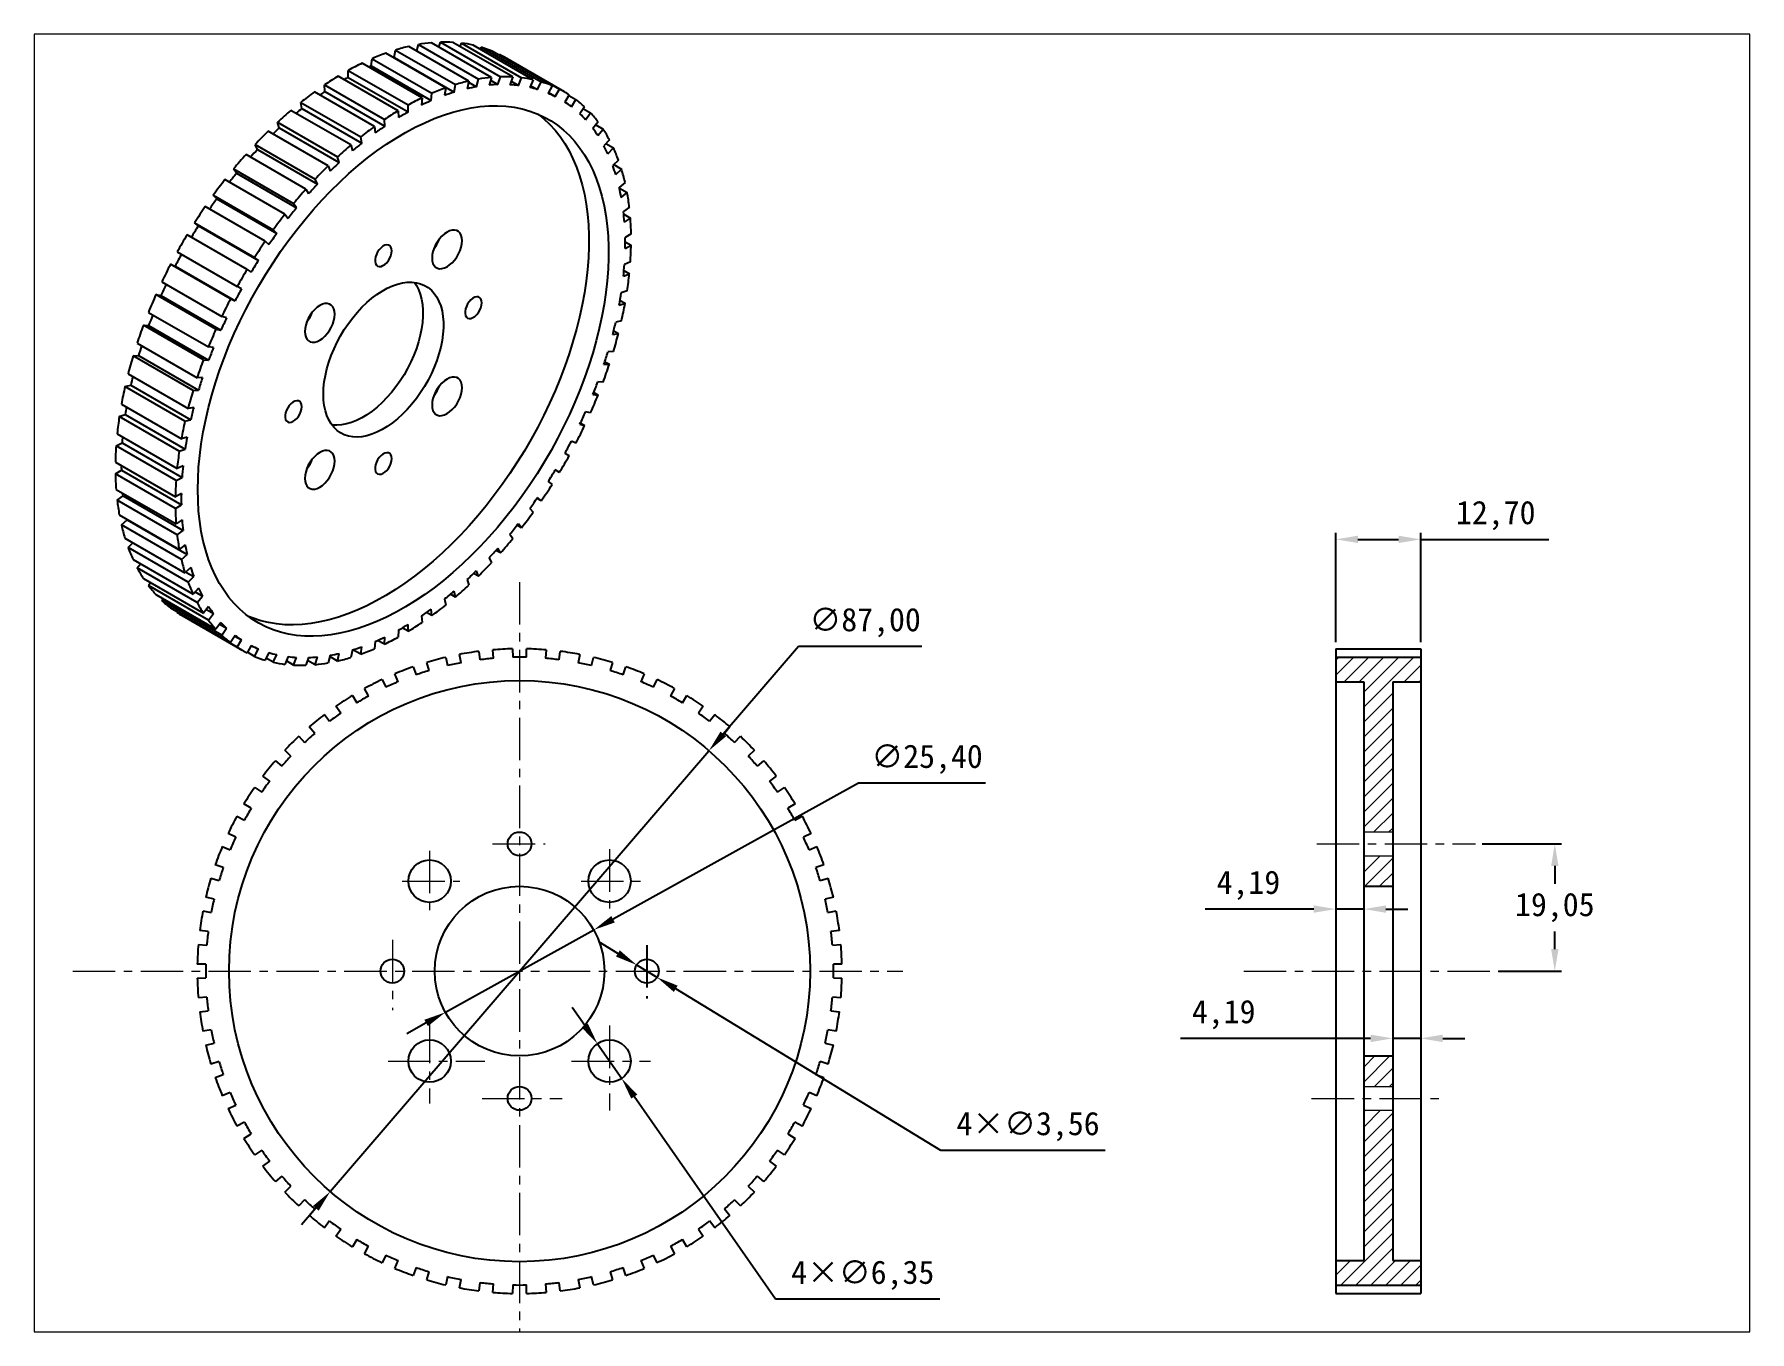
# Paper-space layout 'Layout1' of a CAD drawing. Header units: millimetres. Extents: x 0 to 257, y 1 to 195.
# The model-space entities are those that its viewports show. They can reach past a viewport. Long polylines and large blocks are cut down to what shows.
import ezdxf

# ---------------------------------------------------------------- set-up
doc = ezdxf.new("R2010")
doc.units = ezdxf.units.MM
doc.header["$PDSIZE"] = -1
doc.linetypes.add('CENTER', pattern=[10.16, 6.35, -1.27, 1.27, -1.27])
doc.dimstyles.new('ISO-25', dxfattribs={"dimtxt": 2.5, "dimasz": 2.5, "dimexe": 1.25, "dimexo": 0.625, "dimtad": 1, "dimtxsty": 'Standard', "dimcen": 2.5, "dimadec": 0, "dimazin": 0, "dimtfac": 1, "dimtmove": 0, "dimatfit": 3, "dimfxl": 1, "dimarcsym": 0})

psp = doc.layouts.get("Layout1")

msp = doc.modelspace()

# ---------------------------------------------------------------- blocks, each defined once
blk = doc.blocks.new('*D13')
at = {"color": 0, "lineweight": -2, "transparency": 16777216}
for p, q in [((532.66, 312.09), (521.4, 298.97)), ((551.1, 312.09), (532.66, 312.09)), ((462.56, 230.48), (519.24, 296.47)), ((460.41, 227.97), (458.25, 225.47))]:
    blk.add_line(p, q, dxfattribs=at)
at = {"color": 0, "transparency": 16777216}
for points in [[(520.98, 299.33), (521.81, 298.61), (519.24, 296.47)], [(459.99, 228.33), (460.82, 227.61), (462.56, 230.48)]]:
    blk.add_solid(points, dxfattribs=at)
at = {"layer": 'Defpoints', "color": 0, "transparency": 16777216}
for p in [(519.24, 296.47), (462.56, 230.48)]:
    blk.add_point(p, dxfattribs=at)
at = {"color": 0, "transparency": 16777216, "insert": (542.64, 315.65), "char_height": 3.5, "attachment_point": 5}
blk.add_mtext('∅87,00', dxfattribs=at)
blk = doc.blocks.new('*D14')
at = {"color": 0, "lineweight": -2, "transparency": 16777216}
for p, q in [((541.63, 291.63), (504.89, 271.24)), ((560.66, 291.63), (541.63, 291.63)), ((479.8, 257.31), (502.01, 269.64)), ((476.91, 255.71), (474.02, 254.11))]:
    blk.add_line(p, q, dxfattribs=at)
at = {"color": 0, "transparency": 16777216}
for points in [[(504.63, 271.72), (505.16, 270.76), (502.01, 269.64)], [(476.64, 256.19), (477.18, 255.23), (479.8, 257.31)]]:
    blk.add_solid(points, dxfattribs=at)
at = {"layer": 'Defpoints', "color": 0, "transparency": 16777216}
for p in [(502.01, 269.64), (479.8, 257.31)]:
    blk.add_point(p, dxfattribs=at)
at = {"color": 0, "transparency": 16777216, "insert": (551.91, 295.19), "char_height": 3.5, "attachment_point": 5}
blk.add_mtext('∅25,40', dxfattribs=at)
blk = doc.blocks.new('*D15')
at = {"color": 0, "lineweight": -2, "transparency": 16777216}
for p, q in [((500.67, 255.32), (498.78, 258.02)), ((502.56, 252.61), (506.19, 247.4)), ((529.21, 214.38), (508.08, 244.69)), ((553.82, 214.38), (529.21, 214.38))]:
    blk.add_line(p, q, dxfattribs=at)
at = {"color": 0, "transparency": 16777216}
for points in [[(501.12, 255.63), (500.22, 255), (502.56, 252.61)], [(508.53, 245), (507.62, 244.38), (506.19, 247.4)]]:
    blk.add_solid(points, dxfattribs=at)
at = {"layer": 'Defpoints', "color": 0, "transparency": 16777216}
for p in [(502.56, 252.61), (506.19, 247.4)]:
    blk.add_point(p, dxfattribs=at)
at = {"color": 0, "transparency": 16777216, "insert": (542.28, 217.95), "char_height": 3.5, "attachment_point": 5}
blk.add_mtext('4{\\fSimSun|b0|i0|c134|p2;×}∅6,35', dxfattribs=at)
blk = doc.blocks.new('*D16')
at = {"color": 0, "lineweight": -2, "transparency": 16777216}
for p, q in [((505.61, 266.12), (502.79, 267.84)), ((508.43, 264.4), (511.47, 262.55)), ((553.96, 236.64), (514.29, 260.83)), ((578.57, 236.64), (553.96, 236.64))]:
    blk.add_line(p, q, dxfattribs=at)
at = {"color": 0, "transparency": 16777216}
for points in [[(505.9, 266.59), (505.33, 265.65), (508.43, 264.4)], [(514.57, 261.3), (514, 260.36), (511.47, 262.55)]]:
    blk.add_solid(points, dxfattribs=at)
at = {"layer": 'Defpoints', "color": 0, "transparency": 16777216}
for p in [(508.43, 264.4), (511.47, 262.55)]:
    blk.add_point(p, dxfattribs=at)
at = {"color": 0, "transparency": 16777216, "insert": (567.03, 240.21), "char_height": 3.5, "attachment_point": 5}
blk.add_mtext('4{\\fSimSun|b0|i0|c134|p2;×}∅3,56', dxfattribs=at)
blk = doc.blocks.new('*D17')
at = {"color": 0, "lineweight": -2, "transparency": 16777216}
for p, q in [((613.11, 312.72), (613.11, 329.11)), ((625.81, 312.72), (625.81, 329.11)), ((616.41, 328.11), (622.51, 328.11)), ((625.81, 328.11), (644.99, 328.11))]:
    blk.add_line(p, q, dxfattribs=at)
at = {"color": 0, "transparency": 16777216}
for points in [[(616.41, 328.66), (616.41, 327.56), (613.11, 328.11)], [(622.51, 328.66), (622.51, 327.56), (625.81, 328.11)]]:
    blk.add_solid(points, dxfattribs=at)
at = {"layer": 'Defpoints', "color": 0, "transparency": 16777216}
for p in [(625.81, 328.11), (613.11, 311.72), (625.81, 311.72)]:
    blk.add_point(p, dxfattribs=at)
at = {"color": 0, "transparency": 16777216, "insert": (637.05, 331.68), "char_height": 3.5, "attachment_point": 5}
blk.add_mtext('12,70', dxfattribs=at)
blk = doc.blocks.new('*D18')
at = {"color": 0, "lineweight": -2, "transparency": 16777216}
for p, q in [((621.62, 254.94), (621.62, 252.41)), ((625.81, 254.94), (625.81, 252.41)), ((618.32, 253.41), (589.83, 253.41)), ((625.81, 253.41), (621.62, 253.41)), ((629.11, 253.41), (632.41, 253.41))]:
    blk.add_line(p, q, dxfattribs=at)
at = {"color": 0, "transparency": 16777216}
for points in [[(618.32, 253.96), (618.32, 252.85), (621.62, 253.41)], [(629.11, 253.96), (629.11, 252.85), (625.81, 253.41)]]:
    blk.add_solid(points, dxfattribs=at)
at = {"layer": 'Defpoints', "color": 0, "transparency": 16777216}
for p in [(621.62, 255.94), (625.81, 255.94), (621.62, 253.41)]:
    blk.add_point(p, dxfattribs=at)
at = {"color": 0, "transparency": 16777216, "insert": (596.32, 256.97), "char_height": 3.5, "attachment_point": 5}
blk.add_mtext('4,19', dxfattribs=at)
blk = doc.blocks.new('*D19')
at = {"color": 0, "lineweight": -2, "transparency": 16777216}
for p, q in [((609.81, 272.76), (593.54, 272.76)), ((617.3, 272.76), (613.11, 272.76)), ((620.6, 272.76), (623.9, 272.76))]:
    blk.add_line(p, q, dxfattribs=at)
at = {"color": 0, "transparency": 16777216}
for points in [[(609.81, 273.31), (609.81, 272.21), (613.11, 272.76)], [(620.6, 273.31), (620.6, 272.21), (617.3, 272.76)]]:
    blk.add_solid(points, dxfattribs=at)
at = {"layer": 'Defpoints', "color": 0, "transparency": 16777216}
for p in [(613.11, 272.76), (613.11, 272.76), (617.3, 272.76)]:
    blk.add_point(p, dxfattribs=at)
at = {"color": 0, "transparency": 16777216, "insert": (600.02, 276.33), "char_height": 3.5, "attachment_point": 5}
blk.add_mtext('4,19', dxfattribs=at)
blk = doc.blocks.new('*D20')
at = {"color": 0, "lineweight": -2, "transparency": 16777216}
for p, q in [((635.03, 282.52), (646.89, 282.52)), ((645.89, 279.22), (645.89, 276.56)), ((645.89, 266.78), (645.89, 269.43)), ((637.48, 263.47), (646.89, 263.47))]:
    blk.add_line(p, q, dxfattribs=at)
at = {"color": 0, "transparency": 16777216}
for points in [[(645.34, 279.22), (646.44, 279.22), (645.89, 282.52)], [(645.34, 266.78), (646.44, 266.78), (645.89, 263.47)]]:
    blk.add_solid(points, dxfattribs=at)
at = {"layer": 'Defpoints', "color": 0, "transparency": 16777216}
for p in [(634.03, 282.52), (636.48, 263.47), (645.89, 263.47)]:
    blk.add_point(p, dxfattribs=at)
at = {"color": 0, "transparency": 16777216, "insert": (645.89, 273), "char_height": 3.5, "attachment_point": 5}
blk.add_mtext('19,05', dxfattribs=at)

# ---------------------------------------------------------------- dimensions: what is measured, and where the dimension line sits
at = {"color": 114, "true_color": 0x139b48}
for base, p1, p2, picture, middle in [((625.809, 328.11), (613.109, 311.722), (625.809, 311.722), '*D17', (637.052, 331.676)), ((613.109, 272.761), (617.299, 272.761), (613.109, 272.761), '*D19', (600.023, 276.326))]:
    dim = msp.add_linear_dim(base=base, p1=p1, p2=p2, dimstyle='ISO-25', override={"dimtxt": 3.5, "dimasz": 3.302, "dimexe": 1, "dimexo": 1, "dimgap": 1.524, "dimtih": 1, "dimtoh": 1, "dimzin": 1, "dimadec": 2, "dimtzin": 1}, dxfattribs=at)
    dim.commit()
    dim.dimension.update_dxf_attribs({"geometry": picture, "text_midpoint": middle})
for p1, p2, picture, middle in [((462.558, 230.478), (519.244, 296.469), '*D13', (542.642, 312.086)), ((479.796, 257.311), (502.006, 269.635), '*D14', (551.907, 291.625))]:
    dim = msp.add_diameter_dim_2p(p1=p1, p2=p2, dimstyle='ISO-25', override={"dimtxt": 3.5, "dimasz": 3.302, "dimexe": 1, "dimexo": 1, "dimgap": 1.524, "dimtih": 1, "dimtoh": 1, "dimzin": 1, "dimadec": 2, "dimtzin": 1}, dxfattribs=at)
    dim.commit()
    dim.dimension.update_dxf_attribs({"geometry": picture, "text_midpoint": middle, "dimtype": 163})
dim = msp.add_linear_dim(base=(645.887, 263.473), p1=(634.027, 282.523), p2=(636.484, 263.473), angle=90, dimstyle='ISO-25', override={"dimtxt": 3.5, "dimasz": 3.302, "dimexe": 1, "dimexo": 1, "dimgap": 1.524, "dimtih": 1, "dimtoh": 1, "dimzin": 1, "dimadec": 2, "dimtzin": 1}, dxfattribs=at)
dim.commit()
dim.dimension.update_dxf_attribs({"geometry": '*D20', "text_midpoint": (645.887, 272.998)})
for p1, p2, picture, middle in [((508.433, 264.399), (511.469, 262.548), '*D16', (567.026, 236.64)), ((502.556, 252.607), (506.187, 247.398), '*D15', (542.277, 214.381))]:
    dim = msp.add_diameter_dim_2p(p1=p1, p2=p2, text='4{\\fSimSun|b0|i0|c134|p2;×}<>', dimstyle='ISO-25', override={"dimtxt": 3.5, "dimasz": 3.302, "dimexe": 1, "dimexo": 1, "dimgap": 1.524, "dimtih": 1, "dimtoh": 1, "dimzin": 1, "dimadec": 2, "dimtzin": 1}, dxfattribs=at)
    dim.commit()
    dim.dimension.update_dxf_attribs({"geometry": picture, "text_midpoint": middle, "dimtype": 163})
dim = msp.add_linear_dim(base=(621.619, 253.405), p1=(625.809, 255.941), p2=(621.619, 255.941), dimstyle='ISO-25', override={"dimtxt": 3.5, "dimasz": 3.302, "dimexe": 1, "dimexo": 1, "dimgap": 1.524, "dimtih": 1, "dimtoh": 1, "dimzin": 1, "dimadec": 2, "dimtzin": 1}, dxfattribs=at)
dim.commit()
dim.dimension.update_dxf_attribs({"geometry": '*D18', "text_midpoint": (596.317, 253.405), "dimtype": 160})

# ---------------------------------------------------------------- hatches: boundary and pattern name
at = {"lineweight": 15, "true_color": 0x139b48}
h = msp.add_hatch(dxfattribs=at)
h.set_pattern_fill('ANSI31', color=114, scale=0.5)
h.paths.add_polyline_path([(625.809, 310.463), (613.109, 310.463), (613.109, 306.783), (617.299, 306.783), (617.299, 284.303), (621.619, 284.303), (621.619, 306.783), (625.809, 306.783)])
h.paths.add_polyline_path([(621.619, 280.743), (617.299, 280.743), (617.299, 276.173), (621.619, 276.173)])
h.paths.add_polyline_path([(621.619, 250.773), (617.299, 250.773), (617.299, 246.203), (621.619, 246.203)])
h.paths.add_polyline_path([(621.619, 242.643), (617.299, 242.643), (617.299, 220.163), (613.109, 220.163), (613.109, 216.483), (625.809, 216.483), (625.809, 220.163), (621.619, 220.163)])

# ---------------------------------------------------------------- linework, layer by layer
at = {"color": 7, "linetype": 'Continuous', "lineweight": 25}
for p, q in [((479.846, 395.699), (470.866, 400.884)), ((472.116, 400.239), (472.322, 401.367)), ((472.322, 401.367), (481.302, 396.183)), ((483.315, 396.722), (474.335, 401.906)), ((475.504, 401.232), (475.751, 402.192)), ((475.751, 402.192), (484.731, 397.008)), ((486.677, 397.269), (477.697, 402.453)), ((478.815, 401.807), (479.057, 402.539)), ((479.057, 402.539), (488.037, 397.355)), ((489.894, 397.334), (480.914, 402.518)), ((481.998, 401.893), (482.204, 402.403)), ((482.204, 402.403), (491.184, 397.219)), ((492.932, 396.917), (483.952, 402.101)), ((485.014, 401.488), (485.156, 401.786)), ((485.156, 401.786), (494.136, 396.602)), ((495.756, 396.022), (486.776, 401.207)), ((487.829, 400.599), (487.882, 400.695)), ((487.882, 400.695), (496.863, 395.511)), ((465.225, 397.273), (465.245, 398.321)), ((465.245, 398.321), (474.225, 393.137)), ((476.307, 394.212), (467.326, 399.397)), ((468.694, 398.978), (468.807, 400.072)), ((468.694, 398.978), (477.674, 393.793)), ((468.807, 400.072), (477.787, 394.888)), ((472.029, 400.212), (472.116, 400.239)), ((472.116, 400.239), (481.096, 395.054)), ((497.609, 395.106), (488.628, 400.29)), ((461.675, 396.134), (470.655, 390.95)), ((461.749, 395.143), (461.675, 396.134)), ((472.736, 392.277), (463.756, 397.462)), ((465.225, 397.273), (474.206, 392.089)), ((479.846, 395.699), (479.678, 394.584)), ((481.096, 395.054), (481.302, 396.183)), ((483.315, 396.722), (483.057, 395.58)), ((483.272, 396.53), (484.435, 395.858)), ((484.435, 395.858), (484.731, 397.008)), ((486.677, 397.269), (486.33, 396.112)), ((486.547, 396.835), (487.654, 396.196)), ((487.654, 396.196), (488.037, 397.355)), ((489.894, 397.334), (489.462, 396.176)), ((489.65, 396.68), (490.718, 396.063)), ((490.718, 396.063), (491.184, 397.219)), ((492.932, 396.917), (492.42, 395.77)), ((492.551, 396.064), (493.593, 395.463)), ((493.593, 395.463), (494.136, 396.602)), ((495.756, 396.022), (495.17, 394.898)), ((496.247, 394.4), (496.863, 395.511)), ((458.135, 393.535), (467.116, 388.35)), ((458.303, 392.612), (458.135, 393.535)), ((469.174, 389.915), (460.194, 395.1)), ((461.749, 395.143), (470.729, 389.959)), ((474.206, 392.089), (474.225, 393.137)), ((476.307, 394.212), (476.232, 393.136)), ((477.674, 393.793), (477.787, 394.888)), ((495.219, 394.993), (496.247, 394.4)), ((498.336, 394.66), (497.682, 393.571)), ((498.279, 394.565), (499.333, 393.957)), ((498.652, 392.887), (499.333, 393.957)), ((454.666, 390.551), (463.646, 385.367)), ((454.925, 389.708), (454.666, 390.551)), ((465.659, 387.152), (456.679, 392.336)), ((458.303, 392.612), (467.283, 387.428)), ((470.729, 389.959), (470.655, 390.95)), ((472.736, 392.277), (472.756, 391.252)), ((500.644, 392.844), (499.929, 391.803)), ((500.457, 392.571), (501.519, 391.958)), ((500.782, 390.941), (501.519, 391.958)), ((502.655, 390.595), (501.887, 389.614)), ((462.23, 384.018), (453.25, 389.203)), ((454.925, 389.708), (463.905, 384.523)), ((467.283, 387.428), (467.116, 388.35)), ((469.174, 389.915), (469.287, 388.952)), ((502.315, 390.161), (503.399, 389.536)), ((502.612, 388.582), (503.399, 389.536)), ((504.345, 387.937), (503.533, 387.026)), ((458.924, 380.548), (449.944, 385.732)), ((451.304, 387.217), (460.284, 382.033)), ((451.651, 386.461), (451.304, 387.217)), ((451.651, 386.461), (460.631, 381.277)), ((463.905, 384.523), (463.646, 385.367)), ((465.659, 387.152), (465.865, 386.262)), ((503.832, 387.362), (504.951, 386.716)), ((504.123, 385.837), (504.951, 386.716)), ((448.087, 383.567), (457.067, 378.383)), ((448.519, 382.908), (448.087, 383.567)), ((448.519, 382.908), (457.499, 377.723)), ((462.23, 384.018), (462.526, 383.21)), ((505.698, 384.901), (504.85, 384.069)), ((504.989, 384.206), (506.158, 383.531)), ((505.298, 382.736), (506.158, 383.531)), ((455.778, 376.779), (446.797, 381.963)), ((458.924, 380.548), (459.307, 379.831)), ((460.631, 381.277), (460.284, 382.033)), ((506.697, 381.518), (505.823, 380.775)), ((505.844, 380.686), (507.007, 380.015)), ((452.825, 372.753), (443.845, 377.938)), ((445.049, 379.644), (454.03, 374.459)), ((445.561, 379.087), (445.049, 379.644)), ((445.561, 379.087), (454.541, 373.903)), ((457.499, 377.723), (457.067, 378.383)), ((506.125, 379.312), (507.007, 380.015)), ((507.333, 377.826), (506.442, 377.181)), ((442.225, 375.488), (451.205, 370.304)), ((442.811, 375.041), (442.225, 375.488)), ((442.811, 375.041), (451.791, 369.857)), ((455.778, 376.779), (456.243, 376.162)), ((506.486, 376.784), (507.488, 376.206)), ((506.594, 375.603), (507.488, 376.206)), ((450.099, 368.515), (441.119, 373.699)), ((452.825, 372.753), (453.369, 372.242)), ((454.541, 373.903), (454.03, 374.459)), ((507.598, 373.865), (506.7, 373.324)), ((506.707, 372.66), (507.598, 372.146)), ((439.645, 371.146), (448.625, 365.962)), ((451.791, 369.857), (451.205, 370.304)), ((506.7, 371.65), (507.598, 372.146)), ((447.629, 364.109), (438.649, 369.293)), ((438.649, 369.293), (439.329, 369.009)), ((439.329, 369.009), (448.309, 363.825)), ((450.099, 368.515), (450.714, 368.114)), ((506.442, 367.496), (507.333, 367.88)), ((506.523, 368.347), (507.333, 367.88)), ((507.488, 369.679), (506.594, 369.249)), ((445.442, 359.585), (436.462, 364.769)), ((436.462, 364.769), (437.2, 364.604)), ((437.337, 366.666), (446.317, 361.481)), ((449.279, 365.629), (448.625, 365.962)), ((507.007, 365.314), (506.125, 364.998)), ((437.2, 364.604), (446.18, 359.42)), ((447.629, 364.109), (448.309, 363.825)), ((505.823, 363.187), (506.697, 363.454)), ((505.947, 363.887), (506.697, 363.454)), ((443.562, 354.993), (434.582, 360.177)), ((434.582, 360.177), (435.369, 360.133)), ((435.327, 362.096), (444.307, 356.911)), ((435.369, 360.133), (444.35, 354.948)), ((445.442, 359.585), (446.18, 359.42)), ((447.032, 361.266), (446.317, 361.481)), ((506.158, 360.818), (505.298, 360.62)), ((433.636, 357.486), (442.616, 352.302)), ((504.85, 358.769), (505.698, 358.917)), ((504.99, 359.325), (505.698, 358.917)), ((433.03, 355.566), (433.859, 355.643)), ((442.011, 350.382), (433.03, 355.566)), ((433.859, 355.643), (442.839, 350.459)), ((443.562, 354.993), (444.35, 354.948)), ((445.075, 356.817), (444.307, 356.911)), ((503.669, 354.709), (504.345, 354.318)), ((504.951, 356.239), (504.123, 356.162)), ((432.283, 352.888), (441.264, 347.704)), ((443.428, 352.329), (442.616, 352.302)), ((503.533, 354.292), (504.345, 354.318)), ((431.823, 350.987), (432.683, 351.185)), ((440.804, 345.803), (431.823, 350.987)), ((432.683, 351.185), (441.664, 346)), ((442.011, 350.382), (442.839, 350.459)), ((501.887, 349.804), (502.655, 349.709)), ((502, 350.087), (502.655, 349.709)), ((503.399, 351.628), (502.612, 351.672)), ((430.974, 346.49), (431.857, 346.806)), ((431.284, 348.351), (440.264, 343.167)), ((431.857, 346.806), (440.837, 341.622)), ((442.112, 347.851), (441.264, 347.704)), ((501.519, 347.035), (500.782, 347.2)), ((439.955, 341.306), (430.974, 346.49)), ((440.804, 345.803), (441.664, 346)), ((499.929, 345.354), (500.644, 345.139)), ((500.003, 345.509), (500.644, 345.139)), ((430.493, 342.125), (431.388, 342.556)), ((439.473, 336.941), (430.493, 342.125)), ((430.648, 343.925), (439.629, 338.741)), ((431.388, 342.556), (440.368, 337.372)), ((439.955, 341.306), (440.837, 341.622)), ((441.138, 343.434), (440.264, 343.167)), ((499.333, 342.511), (498.652, 342.796)), ((430.384, 339.659), (439.364, 334.475)), ((440.519, 339.124), (439.629, 338.741)), ((497.682, 340.992), (498.336, 340.659)), ((497.701, 341.025), (498.336, 340.659)), ((430.384, 337.94), (431.281, 338.48)), ((439.364, 332.755), (430.384, 337.94)), ((431.281, 338.48), (440.262, 333.296)), ((439.473, 336.941), (440.368, 337.372)), ((495.17, 336.764), (495.756, 336.317)), ((496.863, 338.106), (496.227, 338.473)), ((496.863, 338.106), (496.247, 338.506)), ((430.493, 335.599), (439.473, 330.415)), ((430.648, 333.979), (431.539, 334.624)), ((439.629, 328.795), (430.648, 333.979)), ((431.539, 334.624), (440.519, 329.44)), ((440.262, 334.97), (439.364, 334.475)), ((494.136, 333.867), (493.495, 334.237)), ((494.136, 333.867), (493.593, 334.379)), ((430.974, 331.79), (439.955, 326.606)), ((439.364, 332.755), (440.262, 333.296)), ((492.42, 332.718), (492.932, 332.161)), ((431.284, 330.287), (432.158, 331.029)), ((440.264, 325.103), (431.284, 330.287)), ((432.158, 331.029), (432.138, 331.118)), ((432.158, 331.029), (441.138, 325.845)), ((440.368, 331.017), (439.473, 330.415)), ((439.629, 328.795), (440.519, 329.44)), ((489.462, 328.897), (489.894, 328.237)), ((491.184, 329.841), (490.529, 330.219)), ((491.184, 329.841), (490.718, 330.459)), ((431.823, 328.274), (440.804, 323.089)), ((432.283, 326.904), (432.992, 327.599)), ((441.264, 321.72), (432.283, 326.904)), ((440.837, 327.309), (439.955, 326.606)), ((488.037, 326.072), (487.361, 326.463)), ((488.037, 326.072), (487.654, 326.789)), ((433.03, 325.088), (442.011, 319.904)), ((433.636, 323.867), (434.149, 324.443)), ((442.616, 318.683), (433.636, 323.867)), ((440.264, 325.103), (441.138, 325.845)), ((441.664, 323.885), (440.804, 323.089)), ((486.33, 325.344), (486.677, 324.588)), ((434.582, 322.269), (443.562, 317.085)), ((435.327, 321.21), (435.666, 321.643)), ((444.307, 316.026), (435.327, 321.21)), ((440.948, 323.223), (442.112, 322.551)), ((441.264, 321.72), (442.112, 322.551)), ((483.057, 322.097), (483.315, 321.253)), ((484.731, 322.602), (484.024, 323.01)), ((484.731, 322.602), (484.435, 323.41)), ((436.462, 319.847), (445.442, 314.662)), ((437.337, 318.961), (437.524, 319.233)), ((446.317, 313.777), (437.337, 318.961)), ((442.839, 320.783), (442.011, 319.904)), ((442.321, 320.234), (443.428, 319.594)), ((442.616, 318.683), (443.428, 319.594)), ((479.678, 319.192), (479.846, 318.27)), ((481.302, 319.468), (480.551, 319.902)), ((481.302, 319.468), (481.096, 320.359)), ((438.649, 317.848), (447.629, 312.663)), ((439.645, 317.145), (439.702, 317.24)), ((448.625, 311.961), (439.645, 317.145)), ((440.372, 316.699), (449.353, 311.515)), ((444.35, 318.038), (443.562, 317.085)), ((444.007, 317.623), (445.075, 317.007)), ((444.307, 316.026), (445.075, 317.007)), ((476.232, 316.661), (476.307, 315.671)), ((477.787, 316.705), (476.977, 317.173)), ((477.787, 316.705), (477.674, 317.668)), ((446.18, 315.679), (445.442, 314.662)), ((445.99, 315.418), (447.032, 314.817)), ((446.317, 313.777), (447.032, 314.817)), ((448.309, 313.733), (447.629, 312.663)), ((448.251, 313.642), (449.279, 313.049)), ((470.655, 312.408), (470.729, 313.484)), ((472.756, 314.532), (472.736, 313.484)), ((474.225, 314.343), (473.335, 314.857)), ((474.225, 314.343), (474.206, 315.369)), ((448.625, 311.961), (449.279, 313.049)), ((450.714, 312.22), (450.099, 311.11)), ((451.205, 310.598), (450.152, 311.206)), ((451.205, 310.598), (451.791, 311.722)), ((453.369, 311.158), (452.825, 310.019)), ((454.03, 309.703), (454.541, 310.851)), ((462.526, 310.762), (462.23, 309.612)), ((463.646, 309.898), (463.905, 311.041)), ((465.865, 311.566), (465.659, 310.438)), ((467.116, 310.921), (465.952, 311.593)), ((467.116, 310.921), (467.283, 312.037)), ((469.287, 312.827), (469.174, 311.733)), ((470.655, 312.408), (469.653, 312.987)), ((482.136, 309.639), (481.899, 310.886)), ((484.811, 311.347), (484.971, 310.088)), ((487.01, 310.302), (486.905, 311.567)), ((489.848, 311.722), (489.876, 310.452)), ((491.926, 310.452), (491.954, 311.722)), ((494.897, 311.567), (494.792, 310.302)), ((496.831, 310.088), (496.991, 311.347)), ((499.903, 310.886), (499.666, 309.639)), ((454.03, 309.703), (452.967, 310.317)), ((456.243, 310.557), (455.778, 309.402)), ((457.067, 309.286), (455.983, 309.912)), ((457.067, 309.286), (457.499, 310.445)), ((459.307, 310.425), (458.924, 309.266)), ((460.284, 309.352), (459.166, 309.997)), ((460.284, 309.352), (460.631, 310.508)), ((463.646, 309.898), (462.477, 310.573)), ((474.99, 309.035), (475.409, 307.836)), ((477.359, 308.469), (476.993, 309.686)), ((479.84, 310.448), (480.131, 309.212)), ((501.671, 309.212), (501.962, 310.448)), ((504.809, 309.686), (504.443, 308.469)), ((506.393, 307.836), (506.812, 309.035)), ((468.299, 304.671), (467.689, 305.784)), ((470.315, 307.122), (470.857, 305.974)), ((472.73, 306.807), (472.238, 307.979)), ((509.564, 307.979), (509.073, 306.807)), ((510.946, 305.974), (511.487, 307.122)), ((514.114, 305.784), (513.503, 304.671)), ((464.117, 302.082), (463.393, 303.126)), ((465.865, 304.731), (466.524, 303.646)), ((515.278, 303.646), (515.937, 304.731)), ((518.409, 303.126), (517.685, 302.082)), ((461.69, 301.888), (462.458, 300.877)), ((519.344, 300.877), (520.113, 301.888)), ((457.834, 298.624), (458.704, 297.699)), ((460.228, 299.071), (459.399, 300.033)), ((522.403, 300.033), (521.574, 299.071)), ((523.098, 297.699), (523.968, 298.624)), ((456.675, 295.67), (455.75, 296.54)), ((526.052, 296.54), (525.127, 295.67)), ((454.341, 294.975), (455.303, 294.146)), ((526.499, 294.146), (527.461, 294.975)), ((451.248, 290.981), (452.292, 290.257)), ((453.497, 291.916), (452.486, 292.685)), ((529.316, 292.685), (528.305, 291.916)), ((529.51, 290.257), (530.554, 290.981)), ((450.729, 287.85), (449.643, 288.509)), ((532.159, 288.509), (531.073, 287.85)), ((448.59, 286.686), (449.704, 286.075)), ((532.099, 286.075), (533.212, 286.686)), ((448.401, 283.518), (447.252, 284.059)), ((534.55, 284.059), (533.401, 283.518)), ((446.396, 282.136), (447.567, 281.645)), ((534.235, 281.645), (535.407, 282.136)), ((444.689, 277.382), (445.905, 277.016)), ((446.538, 278.965), (445.339, 279.384)), ((536.463, 279.384), (535.264, 278.965)), ((535.897, 277.016), (537.114, 277.382)), ((443.488, 272.475), (444.736, 272.238)), ((445.162, 274.243), (443.926, 274.534)), ((537.876, 274.534), (536.64, 274.243)), ((537.066, 272.238), (538.314, 272.475)), ((442.807, 267.47), (444.072, 267.364)), ((444.287, 269.403), (443.027, 269.564)), ((538.775, 269.564), (537.515, 269.403)), ((537.73, 267.364), (538.995, 267.47)), ((443.922, 264.498), (442.653, 264.526)), ((539.15, 264.526), (537.88, 264.498)), ((442.653, 262.42), (443.922, 262.448)), ((537.88, 262.448), (539.15, 262.42)), ((444.072, 259.582), (442.807, 259.477)), ((538.995, 259.477), (537.73, 259.582)), ((443.027, 257.383), (444.287, 257.543)), ((537.515, 257.543), (538.775, 257.383)), ((444.736, 254.708), (443.488, 254.472)), ((538.314, 254.472), (537.066, 254.708)), ((443.926, 252.412), (445.162, 252.703)), ((536.64, 252.703), (537.876, 252.412)), ((445.905, 249.931), (444.689, 249.565)), ((537.114, 249.565), (535.897, 249.931)), ((445.339, 247.562), (446.538, 247.981)), ((535.264, 247.981), (536.463, 247.562)), ((447.567, 245.302), (446.396, 244.811)), ((535.407, 244.811), (534.235, 245.302)), ((447.252, 242.887), (448.401, 243.429)), ((533.401, 243.429), (534.55, 242.887)), ((449.704, 240.872), (448.59, 240.261)), ((449.643, 238.437), (450.729, 239.096)), ((531.073, 239.096), (532.159, 238.437)), ((533.212, 240.261), (532.099, 240.872)), ((452.292, 236.689), (451.248, 235.965)), ((530.554, 235.965), (529.51, 236.689)), ((452.486, 234.262), (453.497, 235.03)), ((528.305, 235.03), (529.316, 234.262)), ((455.303, 232.8), (454.341, 231.971)), ((455.75, 230.406), (456.675, 231.276)), ((525.127, 231.276), (526.052, 230.406)), ((527.461, 231.971), (526.499, 232.8)), ((458.704, 229.247), (457.834, 228.322)), ((523.968, 228.322), (523.098, 229.247)), ((459.399, 226.913), (460.228, 227.875)), ((462.458, 226.069), (461.69, 225.058)), ((520.113, 225.058), (519.344, 226.069)), ((521.574, 227.875), (522.403, 226.913)), ((463.393, 223.821), (464.117, 224.864)), ((517.685, 224.864), (518.409, 223.821)), ((466.524, 223.301), (465.865, 222.215)), ((467.689, 221.162), (468.299, 222.276)), ((470.857, 220.973), (470.315, 219.824)), ((511.487, 219.824), (510.946, 220.973)), ((513.503, 222.276), (514.114, 221.162)), ((515.937, 222.215), (515.278, 223.301)), ((472.238, 218.968), (472.73, 220.139)), ((475.409, 219.11), (474.99, 217.911)), ((476.993, 217.261), (477.359, 218.477)), ((504.443, 218.477), (504.809, 217.261)), ((506.812, 217.911), (506.393, 219.11)), ((509.073, 220.139), (509.564, 218.968)), ((480.131, 217.734), (479.84, 216.498)), ((481.899, 216.06), (482.136, 217.308)), ((484.971, 216.859), (484.811, 215.599)), ((486.905, 215.379), (487.01, 216.645)), ((489.876, 216.494), (489.848, 215.225)), ((491.954, 215.225), (491.926, 216.494)), ((494.792, 216.645), (494.897, 215.379)), ((496.991, 215.599), (496.831, 216.859)), ((499.666, 217.308), (499.903, 216.06)), ((501.962, 216.498), (501.671, 217.734))]:
    msp.add_line(p, q, dxfattribs=at)
at = {"color": 242, "linetype": 'CENTER', "lineweight": 15, "true_color": 0xcd2027}
for p, q in [((490.901, 321.718), (490.901, 206.019)), ((486.87, 282.523), (494.741, 282.523)), ((610.266, 282.523), (634.027, 282.523)), ((477.431, 281.479), (477.431, 272.538)), ((504.371, 281.717), (504.371, 272.354)), ((473.343, 276.944), (481.966, 276.944)), ((500.13, 276.944), (509.27, 276.944)), ((471.851, 268.158), (471.851, 257.606)), ((424.021, 263.473), (548.281, 263.473)), ((599.331, 263.473), (641.541, 263.473)), ((477.431, 256.065), (477.431, 243.645)), ((504.371, 255.318), (504.371, 242.618)), ((471.216, 250.003), (485.702, 250.003)), ((498.693, 250.003), (510.516, 250.003)), ((485.282, 244.423), (497.291, 244.423)), ((609.482, 244.423), (629.501, 244.423))]:
    msp.add_line(p, q, dxfattribs=at)
for p, q in [((613.109, 311.722), (625.809, 311.722)), ((613.109, 311.722), (613.109, 215.225)), ((625.809, 311.722), (625.809, 215.225)), ((613.109, 310.463), (625.809, 310.463)), ((613.109, 306.783), (617.299, 306.783)), ((617.299, 306.783), (617.299, 220.163)), ((621.619, 306.783), (621.619, 220.163)), ((621.619, 306.783), (625.809, 306.783)), ((617.299, 276.173), (621.619, 276.173)), ((617.299, 250.773), (621.619, 250.773)), ((613.109, 220.163), (617.299, 220.163)), ((621.619, 220.163), (625.809, 220.163)), ((613.109, 216.483), (625.809, 216.483)), ((613.109, 215.225), (625.809, 215.225))]:
    msp.add_line(p, q)
at = {"lineweight": 15}
for p, q in [((617.299, 284.303), (621.619, 284.303)), ((617.299, 280.743), (621.619, 280.743)), ((617.299, 246.203), (621.619, 246.203)), ((617.299, 242.643), (621.619, 242.643))]:
    msp.add_line(p, q, dxfattribs=at)
at = {"color": 242, "linetype": 'CENTER', "true_color": 0xcd2027}
msp.add_line((509.951, 267.365), (509.951, 259.38), dxfattribs=at)
at = {"color": 7, "linetype": 'Continuous', "lineweight": 25, "flags": 128}
for points in [[(442.723, 335.554), (442.757, 337.226), (442.856, 338.933), (443.023, 340.67), (443.255, 342.435), (443.552, 344.224), (443.915, 346.032), (444.341, 347.856), (444.831, 349.692), (445.382, 351.536), (445.995, 353.383), (446.667, 355.231), (447.397, 357.074), (448.184, 358.909), (449.025, 360.732), (449.919, 362.539), (450.865, 364.326), (451.859, 366.089), (452.9, 367.824), (453.986, 369.528), (455.114, 371.197), (456.281, 372.827), (457.486, 374.414), (458.726, 375.956), (459.998, 377.449), (461.298, 378.89), (462.625, 380.276), (463.976, 381.602), (465.347, 382.868), (466.736, 384.07), (468.14, 385.205), (469.555, 386.271), (470.978, 387.265), (472.407, 388.186), (473.839, 389.032), (475.269, 389.8), (476.696, 390.489), (478.115, 391.098), (479.525, 391.624), (480.922, 392.068), (482.302, 392.428), (483.663, 392.703), (485.003, 392.893), (486.317, 392.997), (487.603, 393.015), (488.859, 392.947), (490.082, 392.793), (491.269, 392.554), (492.417, 392.23), (493.524, 391.821), (494.588, 391.33), (495.606, 390.755), (496.576, 390.1), (497.496, 389.365), (498.364, 388.552), (499.178, 387.662), (499.937, 386.698), (500.638, 385.662), (501.28, 384.556), (501.862, 383.382), (502.383, 382.143), (502.841, 380.841), (503.236, 379.48), (503.566, 378.063), (503.831, 376.591), (504.03, 375.069), (504.163, 373.5), (504.23, 371.888), (504.23, 370.235), (504.163, 368.545), (504.03, 366.823), (503.831, 365.071), (503.566, 363.294), (503.236, 361.495), (502.841, 359.678), (502.383, 357.848), (501.862, 356.007), (501.28, 354.161), (500.638, 352.313), (499.937, 350.467), (499.178, 348.628), (498.364, 346.798), (497.496, 344.983), (496.576, 343.186), (495.606, 341.41), (494.588, 339.661), (493.524, 337.94), (492.417, 336.254), (491.269, 334.604), (490.082, 332.994), (488.859, 331.429), (487.603, 329.911), (486.317, 328.444), (485.003, 327.03), (483.663, 325.674), (482.302, 324.377), (480.922, 323.143), (479.525, 321.975), (478.115, 320.874), (476.696, 319.843), (475.269, 318.885), (473.839, 318.002), (472.407, 317.195), (470.978, 316.466), (469.555, 315.817), (468.14, 315.249), (466.736, 314.764), (465.347, 314.362), (463.976, 314.044), (462.625, 313.812), (461.298, 313.665), (459.998, 313.604), (458.726, 313.629), (457.486, 313.739), (456.281, 313.936), (455.114, 314.218), (453.986, 314.584), (452.9, 315.035), (451.859, 315.568), (450.865, 316.183), (449.919, 316.878), (449.025, 317.653), (448.184, 318.504), (447.397, 319.431), (446.667, 320.431), (445.995, 321.503), (445.382, 322.643), (444.831, 323.85), (444.341, 325.121), (443.915, 326.452), (443.552, 327.842), (443.255, 329.287), (443.023, 330.784), (442.856, 332.33), (442.757, 333.921), (442.723, 335.554)], [(493.695, 391.749), (494.532, 391.076), (495.4, 390.262), (496.215, 389.373), (496.973, 388.409), (497.674, 387.373), (498.317, 386.267), (498.899, 385.093), (499.42, 383.854), (499.878, 382.552), (500.272, 381.191), (500.602, 379.773), (500.867, 378.302), (501.067, 376.78), (501.2, 375.211), (501.266, 373.599), (501.266, 371.946), (501.2, 370.256), (501.067, 368.533), (500.867, 366.782), (500.602, 365.004), (500.272, 363.205), (499.878, 361.389), (499.42, 359.558), (498.899, 357.718), (498.317, 355.872), (497.674, 354.024), (496.973, 352.178), (496.215, 350.339), (495.4, 348.509), (494.532, 346.694), (493.612, 344.896), (492.642, 343.121), (491.624, 341.371), (490.56, 339.651), (489.453, 337.964), (488.305, 336.315), (487.119, 334.705), (485.896, 333.14), (484.64, 331.622), (483.353, 330.155), (482.039, 328.741), (480.7, 327.385), (479.339, 326.088), (477.958, 324.854), (476.562, 323.685), (475.152, 322.585), (473.732, 321.554), (472.306, 320.596), (470.875, 319.713), (469.444, 318.905), (468.015, 318.177), (466.591, 317.528), (465.176, 316.96), (463.773, 316.474), (462.384, 316.073), (461.013, 315.755), (459.662, 315.522), (458.335, 315.376), (457.034, 315.314), (455.762, 315.339), (454.523, 315.45), (453.318, 315.647), (452.15, 315.929), (451.022, 316.295), (450.302, 316.582)], [(482.287, 372.815), (482.253, 373.245), (482.152, 373.623), (481.986, 373.937), (481.762, 374.178), (481.485, 374.338), (481.165, 374.412), (480.81, 374.398), (480.432, 374.297), (480.042, 374.111), (479.652, 373.847), (479.274, 373.512), (478.92, 373.116), (478.599, 372.672), (478.322, 372.192), (478.098, 371.693), (477.933, 371.188), (477.831, 370.693), (477.797, 370.223), (477.831, 369.792), (477.933, 369.414), (478.098, 369.1), (478.322, 368.86), (478.599, 368.7), (478.92, 368.626), (479.274, 368.639), (479.652, 368.741), (480.042, 368.926), (480.432, 369.191), (480.81, 369.526), (481.165, 369.922), (481.485, 370.366), (481.762, 370.845), (481.986, 371.345), (482.152, 371.85), (482.253, 372.345), (482.287, 372.815)], [(471.774, 371.302), (471.741, 371.617), (471.641, 371.876), (471.48, 372.065), (471.268, 372.174), (471.015, 372.197), (470.736, 372.132), (470.444, 371.983), (470.157, 371.759), (469.889, 371.471), (469.654, 371.134), (469.467, 370.767), (469.336, 370.391), (469.268, 370.024), (469.268, 369.687), (469.336, 369.398), (469.467, 369.172), (469.654, 369.022), (469.889, 368.956), (470.157, 368.977), (470.444, 369.085), (470.736, 369.272), (471.015, 369.53), (471.268, 369.845), (471.48, 370.199), (471.641, 370.573), (471.741, 370.948), (471.774, 371.302)], [(461.537, 349.837), (461.57, 350.747), (461.67, 351.69), (461.835, 352.657), (462.064, 353.641), (462.356, 354.636), (462.708, 355.633), (463.118, 356.626), (463.583, 357.607), (464.099, 358.569), (464.663, 359.505), (465.27, 360.408), (465.916, 361.27), (466.596, 362.087), (467.305, 362.851), (468.038, 363.557), (468.789, 364.2), (469.553, 364.774), (470.324, 365.277), (471.097, 365.704), (471.865, 366.052), (472.623, 366.318), (473.366, 366.5), (474.087, 366.597), (474.782, 366.609), (475.446, 366.535), (476.073, 366.376), (476.659, 366.132), (477.199, 365.806), (477.69, 365.401), (478.128, 364.919), (478.51, 364.363), (478.832, 363.738), (479.093, 363.049), (479.29, 362.3), (479.423, 361.497), (479.489, 360.647), (479.489, 359.754), (479.423, 358.827), (479.29, 357.871), (479.093, 356.895), (478.832, 355.904), (478.51, 354.907), (478.128, 353.911), (477.69, 352.923), (477.199, 351.951), (476.659, 351.001), (476.073, 350.081), (475.446, 349.198), (474.782, 348.357), (474.087, 347.567), (473.366, 346.831), (472.623, 346.156), (471.865, 345.546), (471.097, 345.007), (470.324, 344.542), (469.553, 344.154), (468.789, 343.847), (468.038, 343.623), (467.305, 343.483), (466.596, 343.428), (465.916, 343.459), (465.27, 343.576), (464.663, 343.778), (464.099, 344.063), (463.583, 344.429), (463.118, 344.873), (462.708, 345.392), (462.356, 345.983), (462.064, 346.641), (461.835, 347.361), (461.67, 348.137), (461.57, 348.965), (461.537, 349.837)], [(475.154, 366.579), (475.457, 366.125), (475.779, 365.501), (476.04, 364.811), (476.237, 364.062), (476.369, 363.26), (476.436, 362.409), (476.436, 361.517), (476.369, 360.59), (476.237, 359.634), (476.04, 358.657), (475.779, 357.667), (475.457, 356.67), (475.075, 355.674), (474.637, 354.686), (474.146, 353.713), (473.606, 352.764), (473.02, 351.844), (472.393, 350.96), (471.729, 350.12), (471.034, 349.329), (470.312, 348.593), (469.57, 347.918), (468.811, 347.309), (468.043, 346.77), (467.271, 346.304), (466.5, 345.917), (465.736, 345.61), (464.985, 345.385), (464.252, 345.245), (463.543, 345.191), (462.863, 345.222), (462.827, 345.226)], [(463.237, 361.818), (463.203, 362.248), (463.102, 362.626), (462.936, 362.94), (462.712, 363.181), (462.435, 363.341), (462.115, 363.415), (461.76, 363.401), (461.382, 363.3), (460.992, 363.114), (460.602, 362.85), (460.224, 362.514), (459.87, 362.119), (459.549, 361.674), (459.272, 361.195), (459.048, 360.695), (458.883, 360.19), (458.781, 359.695), (458.747, 359.225), (458.781, 358.795), (458.883, 358.417), (459.048, 358.103), (459.272, 357.862), (459.549, 357.702), (459.87, 357.628), (460.224, 357.642), (460.602, 357.743), (460.992, 357.929), (461.382, 358.193), (461.76, 358.529), (462.115, 358.924), (462.435, 359.369), (462.712, 359.848), (462.936, 360.348), (463.102, 360.853), (463.203, 361.348), (463.237, 361.818)], [(485.245, 363.523), (485.211, 363.838), (485.111, 364.097), (484.951, 364.286), (484.738, 364.395), (484.486, 364.418), (484.206, 364.353), (483.914, 364.204), (483.627, 363.98), (483.359, 363.692), (483.125, 363.355), (482.937, 362.989), (482.806, 362.612), (482.739, 362.245), (482.739, 361.908), (482.806, 361.619), (482.937, 361.393), (483.125, 361.243), (483.359, 361.177), (483.627, 361.198), (483.914, 361.306), (484.206, 361.494), (484.486, 361.752), (484.738, 362.066), (484.951, 362.42), (485.111, 362.794), (485.211, 363.169), (485.245, 363.523)], [(482.287, 350.817), (482.253, 351.247), (482.152, 351.625), (481.986, 351.939), (481.762, 352.18), (481.485, 352.34), (481.165, 352.414), (480.81, 352.4), (480.432, 352.299), (480.042, 352.113), (479.652, 351.849), (479.274, 351.513), (478.92, 351.118), (478.599, 350.673), (478.322, 350.194), (478.098, 349.694), (477.933, 349.189), (477.831, 348.694), (477.797, 348.224), (477.831, 347.794), (477.933, 347.416), (478.098, 347.102), (478.322, 346.861), (478.599, 346.701), (478.92, 346.627), (479.274, 346.641), (479.652, 346.742), (480.042, 346.928), (480.432, 347.192), (480.81, 347.528), (481.165, 347.923), (481.485, 348.368), (481.762, 348.847), (481.986, 349.347), (482.152, 349.852), (482.253, 350.347), (482.287, 350.817)], [(458.304, 347.97), (458.27, 348.286), (458.17, 348.545), (458.01, 348.734), (457.798, 348.843), (457.545, 348.865), (457.265, 348.8), (456.974, 348.652), (456.686, 348.427), (456.418, 348.139), (456.184, 347.803), (455.996, 347.436), (455.865, 347.059), (455.798, 346.692), (455.798, 346.355), (455.865, 346.066), (455.996, 345.841), (456.184, 345.691), (456.418, 345.625), (456.686, 345.646), (456.974, 345.753), (457.265, 345.941), (457.545, 346.199), (457.798, 346.514), (458.01, 346.867), (458.17, 347.242), (458.27, 347.616), (458.304, 347.97)], [(463.237, 339.819), (463.203, 340.25), (463.102, 340.628), (462.936, 340.942), (462.712, 341.182), (462.435, 341.342), (462.115, 341.416), (461.76, 341.403), (461.382, 341.301), (460.992, 341.116), (460.602, 340.851), (460.224, 340.516), (459.87, 340.12), (459.549, 339.676), (459.272, 339.197), (459.048, 338.697), (458.883, 338.192), (458.781, 337.697), (458.747, 337.227), (458.781, 336.797), (458.883, 336.419), (459.048, 336.105), (459.272, 335.864), (459.549, 335.704), (459.87, 335.63), (460.224, 335.644), (460.602, 335.745), (460.992, 335.931), (461.382, 336.195), (461.76, 336.53), (462.115, 336.926), (462.435, 337.37), (462.712, 337.85), (462.936, 338.349), (463.102, 338.854), (463.203, 339.349), (463.237, 339.819)], [(471.774, 340.192), (471.741, 340.507), (471.641, 340.766), (471.48, 340.955), (471.268, 341.064), (471.015, 341.086), (470.736, 341.022), (470.444, 340.873), (470.157, 340.649), (469.889, 340.36), (469.654, 340.024), (469.467, 339.657), (469.336, 339.28), (469.268, 338.914), (469.268, 338.576), (469.336, 338.287), (469.467, 338.062), (469.654, 337.912), (469.889, 337.846), (470.157, 337.867), (470.444, 337.974), (470.736, 338.162), (471.015, 338.42), (471.268, 338.735), (471.48, 339.089), (471.641, 339.463), (471.741, 339.837), (471.774, 340.192)], [(431.539, 334.624), (431.517, 334.819), (431.495, 335.014), (431.495, 335.021)]]:
    msp.add_lwpolyline(points, dxfattribs=at)
at = {"color": 7, "linetype": 'Continuous', "lineweight": 25}
for centre, radius in [((490.901, 263.473), 43.497), ((490.901, 282.523), 1.778), ((477.431, 276.944), 3.175), ((504.371, 276.944), 3.175), ((490.901, 263.473), 12.7), ((471.851, 263.473), 1.778), ((509.951, 263.473), 1.778), ((477.431, 250.003), 3.175), ((504.371, 250.003), 3.175), ((490.901, 244.423), 1.778)]:
    msp.add_circle(centre, radius, dxfattribs=at)
for centre, radius, start, end in [((482.805, 367.594), 35.366, 109.73097, 113.31661), ((480.97, 373.11), 29.551, 102.97477, 107.01666), ((480.002, 377.864), 24.697, 95.35518, 99.91091), ((479.754, 381.637), 20.913, 86.81953, 91.90928), ((479.981, 384.313), 18.226, 77.41657, 82.99522), ((480.372, 385.864), 16.626, 67.34609, 73.27741), ((480.578, 386.344), 16.103, 60.00318, 63.02428), ((485.546, 361.589), 41.969, 115.72907, 118.92798), ((482.823, 366.137), 35.751, 113.28001, 113.91861), ((489.109, 355.415), 49.099, 121.0894, 123.97057), ((486.218, 359.252), 43.432, 118.90467, 119.78078), ((491.786, 362.41), 35.366, 109.73097, 113.31661), ((489.95, 367.926), 29.551, 102.97477, 107.01666), ((488.95, 369.968), 26.28, 99.89114, 102.95815), ((488.982, 372.68), 24.697, 95.35518, 99.91091), ((488.382, 374.139), 22.069, 91.89082, 95.33646), ((488.734, 376.453), 20.913, 86.81953, 91.90928), ((488.407, 377.29), 18.915, 82.98112, 86.79994), ((488.961, 379.129), 18.226, 77.41657, 82.99522), ((488.748, 379.344), 16.831, 73.27092, 77.39877), ((489.352, 380.679), 16.626, 67.34609, 73.27741), ((489.56, 381.164), 16.098, 56.96458, 63.02467), ((493.303, 349.409), 56.426, 125.92857, 128.55455), ((490.132, 352.991), 50.817, 123.95421, 124.97335), ((494.526, 356.404), 41.969, 115.72907, 118.92798), ((492.536, 359.286), 37.571, 113.30077, 115.71731), ((490.303, 364.939), 31.491, 106.99843, 109.71698), ((489.081, 380.318), 15.801, 63.02855, 67.33356), ((489.067, 380.325), 15.802, 52.65585, 56.96072), ((489.244, 380.74), 16.627, 46.71238, 52.64331), ((497.839, 343.89), 63.571, 130.35096, 132.77625), ((494.366, 347.341), 57.88, 128.54074, 129.6544), ((498.09, 350.231), 49.099, 121.0894, 123.97057), ((495.617, 353.326), 44.283, 118.91436, 121.08027), ((488.389, 379.549), 16.833, 42.59143, 46.71888), ((488.095, 379.625), 18.229, 36.99565, 42.57362), ((502.353, 339.142), 70.122, 134.44707, 136.7189), ((498.923, 342.138), 64.797, 132.76648, 133.94303), ((502.283, 344.225), 56.426, 125.92857, 128.55455), ((499.429, 347.345), 51.378, 123.95968, 125.92113), ((486.779, 378.225), 18.919, 33.19149, 37.00976), ((485.889, 378.09), 20.919, 28.08296, 33.1719), ((506.472, 335.359), 75.716, 138.29528, 140.45369), ((503.26, 337.847), 70.9, 136.71192, 137.94173), ((506.819, 338.706), 63.571, 130.35096, 132.77625), ((503.712, 341.705), 58.461, 128.54561, 130.34534), ((484.06, 376.628), 22.075, 24.65638, 28.10143), ((482.496, 376.418), 24.704, 20.08276, 24.63767), ((506.983, 334.626), 75.823, 140.4488, 141.73254), ((511.333, 333.958), 70.122, 134.44707, 136.7189), ((508.165, 336.676), 65.179, 132.76925, 134.44308), ((480.164, 375.034), 26.288, 17.03609, 20.10253), ((477.893, 374.879), 29.559, 12.97834, 17.01948), ((509.795, 332.678), 79.986, 141.96278, 144.04364), ((515.453, 330.174), 75.716, 138.29528, 140.45369), ((512.419, 332.497), 71.143, 136.71353, 138.29239), ((475.13, 373.691), 31.5, 10.27853, 12.99657), ((511.97, 331.133), 82.654, 145.50928, 147.54517), ((509.791, 332.491), 79.352, 144.04092, 145.38501), ((516.082, 329.345), 75.977, 140.44982, 141.961), ((472.197, 373.711), 35.376, 6.67955, 10.26454), ((511.303, 331.481), 81.17, 147.54387, 148.98974), ((518.775, 327.494), 79.986, 141.96278, 144.04364), ((469.117, 372.799), 37.581, 4.27928, 6.69539), ((465.625, 373.082), 41.98, 1.06916, 4.26752), ((512.748, 330.642), 83.574, 148.98956, 151.01044), ((520.95, 325.948), 82.654, 145.50928, 147.54517), ((518.802, 327.285), 79.389, 144.04109, 145.50862), ((473.913, 375.057), 5.385, 320.68883, 339.31657), ((462.414, 372.487), 44.294, 358.91722, 1.08278), ((511.3, 331.473), 81.171, 151.01026, 152.45611), ((520.283, 326.296), 81.17, 147.54387, 148.98974), ((458.496, 373.082), 49.11, 356.02737, 358.90809), ((511.936, 331.069), 82.657, 152.45482, 154.49066), ((521.728, 325.458), 83.574, 148.98956, 151.01044), ((455.328, 372.799), 51.389, 354.07708, 356.03825), ((451.198, 373.711), 56.437, 351.44402, 354.06964), ((509.513, 332.178), 79.991, 155.95625, 158.03702), ((509.671, 332.276), 79.355, 154.61476, 155.95897), ((520.28, 326.289), 81.171, 151.01026, 152.45611), ((448.302, 373.688), 58.472, 349.65345, 351.45295), ((520.917, 325.884), 82.657, 152.45482, 154.49066), ((454.863, 364.06), 5.385, 320.68883, 339.31655), ((444.151, 374.879), 63.581, 347.22281, 349.64782), ((505.532, 333.715), 75.724, 159.54602, 161.70428), ((506.47, 333.621), 75.882, 158.26747, 159.5504), ((518.493, 326.994), 79.991, 155.95625, 158.03702), ((518.686, 327.076), 79.393, 154.49131, 155.95879), ((441.721, 375.03), 65.189, 345.55615, 347.22981), ((501.811, 335.24), 70.949, 162.05793, 163.28711), ((437.784, 376.415), 70.132, 343.28054, 345.55216), ((500.197, 335.39), 70.132, 163.28054, 165.55216), ((514.512, 328.531), 75.724, 159.54602, 161.70428), ((515.544, 328.4), 75.983, 158.03879, 159.54988), ((435.977, 376.625), 71.152, 341.70716, 343.28591), ((495.885, 336.863), 64.804, 166.0559, 167.2326), ((510.985, 329.996), 71.152, 161.70716, 163.28591), ((432.449, 378.09), 75.724, 339.54602, 341.70428), ((493.83, 336.925), 63.581, 167.22281, 169.64782), ((509.178, 330.206), 70.132, 163.28054, 165.55216), ((473.913, 353.059), 5.385, 320.68901, 339.31639), ((428.468, 379.626), 79.991, 335.95625, 338.03702), ((431.417, 378.22), 75.983, 338.03879, 339.54988), ((489.135, 338.203), 57.921, 170.34428, 171.45748), ((505.24, 331.591), 65.189, 165.55615, 167.22981), ((428.276, 379.545), 79.393, 334.49131, 335.95879), ((486.783, 338.094), 56.437, 171.44402, 174.06964), ((502.811, 331.741), 63.581, 167.22281, 169.64782), ((426.045, 380.736), 82.657, 332.45482, 334.49066), ((479.485, 338.723), 49.11, 176.02737, 178.90809), ((482.049, 339.053), 50.782, 175.02387, 176.04411), ((498.659, 332.932), 58.472, 169.65345, 171.45295), ((426.681, 380.331), 81.171, 331.01026, 332.45611), ((474.796, 339.31), 43.522, 180.21698, 181.09178), ((495.763, 332.91), 56.437, 171.44402, 174.06964), ((491.634, 333.821), 51.389, 174.07708, 176.03825), ((454.863, 342.061), 5.385, 320.68901, 339.31636), ((425.234, 381.163), 83.574, 328.98956, 331.01044), ((472.356, 338.723), 41.98, 181.06916, 184.26752), ((488.465, 333.539), 49.11, 176.02737, 178.90809), ((426.678, 380.324), 81.17, 327.54387, 328.98974), ((465.784, 338.094), 35.376, 186.67955, 190.26454), ((484.548, 334.133), 44.294, 178.91722, 181.08278), ((428.159, 379.335), 79.389, 324.04109, 325.50862), ((426.011, 380.672), 82.654, 325.50928, 327.54517), ((481.336, 333.539), 41.98, 181.06916, 184.26752), ((428.186, 379.126), 79.986, 321.96278, 324.04364), ((460.088, 336.925), 29.559, 192.97834, 197.01948), ((474.764, 332.91), 35.376, 186.67955, 190.26454), ((477.844, 333.822), 37.581, 184.27928, 186.69539), ((430.879, 377.276), 75.977, 320.44982, 321.961), ((455.485, 335.387), 24.704, 200.08276, 204.63767), ((471.831, 332.929), 31.5, 190.27853, 192.99657), ((434.542, 374.123), 71.143, 316.71353, 318.29239), ((431.509, 376.446), 75.716, 318.29528, 320.45369), ((452.092, 333.715), 20.919, 208.08296, 213.1719), ((469.068, 331.741), 29.559, 192.97834, 197.01948), ((466.798, 331.586), 26.288, 197.03609, 200.10253), ((435.628, 372.662), 70.122, 314.44707, 316.7189), ((449.886, 332.179), 18.229, 216.99565, 222.57362), ((464.465, 330.203), 24.704, 200.08276, 204.63767), ((440.142, 367.915), 63.571, 310.35096, 312.77625), ((438.797, 369.945), 65.179, 312.76925, 314.44308), ((448.738, 331.064), 16.627, 226.71238, 232.64331), ((461.072, 328.53), 20.919, 208.08296, 213.1719), ((462.901, 329.992), 22.075, 204.65638, 208.10143), ((443.249, 364.915), 58.461, 308.54561, 310.34534), ((448.313, 330.465), 15.893, 236.94488, 240.02229), ((458.866, 326.995), 18.229, 216.99565, 222.57362), ((460.182, 328.395), 18.919, 213.19149, 217.00976), ((447.532, 359.275), 51.378, 303.95968, 305.92113), ((444.678, 362.396), 56.426, 305.92857, 308.55455), ((458.573, 327.072), 16.833, 222.59143, 226.71888), ((457.718, 325.88), 16.627, 226.71238, 232.64331), ((457.894, 326.296), 15.802, 232.65585, 236.96072), ((454.426, 347.334), 37.571, 293.30077, 295.71731), ((452.435, 350.216), 41.969, 295.72907, 298.92798), ((451.345, 353.295), 44.283, 298.91436, 301.08027), ((448.872, 356.389), 49.099, 301.0894, 303.97057), ((457.401, 325.456), 16.098, 236.96458, 243.02467), ((457.881, 326.303), 15.801, 243.02855, 247.33356), ((458.213, 327.276), 16.831, 253.27092, 257.39877), ((458.012, 336.652), 26.28, 279.89114, 282.95815), ((456.659, 341.681), 31.491, 286.99843, 289.71698), ((455.176, 344.211), 35.366, 289.73097, 293.31661), ((490.901, 263.473), 48.26, 97.25, 100.75), ((490.901, 263.473), 48.26, 91.25, 94.75), ((490.901, 263.473), 48.26, 85.25, 88.75), ((490.901, 263.473), 48.26, 79.25, 82.75), ((457.609, 325.941), 16.626, 247.34609, 253.27741), ((458, 327.491), 18.226, 257.41657, 262.99522), ((458.555, 329.33), 18.915, 262.98112, 266.79994), ((458.227, 330.168), 20.913, 266.81953, 271.90928), ((458.579, 332.482), 22.069, 271.89082, 275.33646), ((457.979, 333.941), 24.697, 275.35518, 279.91091), ((457.011, 338.695), 29.551, 282.97477, 287.01666), ((490.901, 263.473), 48.26, 109.25, 112.75), ((490.901, 263.473), 46.99, 106.75, 109.25), ((490.901, 263.473), 48.26, 103.25, 106.75), ((490.901, 263.473), 46.99, 100.75, 103.25), ((490.901, 263.473), 46.99, 94.75, 97.25), ((490.901, 263.473), 46.99, 88.75, 91.25), ((490.901, 263.473), 46.99, 82.75, 85.25), ((490.901, 263.473), 46.99, 76.75, 79.25), ((490.901, 263.473), 48.26, 73.25, 76.75), ((490.901, 263.473), 46.99, 70.75, 73.25), ((490.901, 263.473), 48.26, 67.25, 70.75), ((490.901, 263.473), 48.26, 115.25, 118.75), ((490.901, 263.473), 46.99, 112.75, 115.25), ((490.901, 263.473), 46.99, 64.75, 67.25), ((490.901, 263.473), 48.26, 61.25, 64.75), ((490.901, 263.473), 48.26, 121.25, 124.75), ((490.901, 263.473), 46.99, 118.75, 121.25), ((490.901, 263.473), 46.99, 58.75, 61.25), ((490.901, 263.473), 48.26, 55.25, 58.75), ((490.901, 263.473), 48.26, 127.25, 130.75), ((490.901, 263.473), 46.99, 124.75, 127.25), ((490.901, 263.473), 46.99, 52.75, 55.25), ((490.901, 263.473), 48.26, 49.25, 52.75), ((490.901, 263.473), 48.26, 133.25, 136.75), ((490.901, 263.473), 46.99, 130.75, 133.25), ((490.901, 263.473), 46.99, 46.75, 49.25), ((490.901, 263.473), 48.26, 43.25, 46.75), ((490.901, 263.473), 46.99, 136.75, 139.25), ((490.901, 263.473), 46.99, 40.75, 43.25), ((490.901, 263.473), 48.26, 139.25, 142.75), ((490.901, 263.473), 48.26, 37.25, 40.75), ((490.901, 263.473), 48.26, 145.25, 148.75), ((490.901, 263.473), 46.99, 142.75, 145.25), ((490.901, 263.473), 46.99, 34.75, 37.25), ((490.901, 263.473), 48.26, 31.25, 34.75), ((490.901, 263.473), 46.99, 148.75, 151.25), ((490.901, 263.473), 46.99, 28.75, 31.25), ((490.901, 263.473), 48.26, 151.25, 154.75), ((490.901, 263.473), 48.26, 25.25, 28.75), ((490.901, 263.473), 46.99, 154.75, 157.25), ((490.901, 263.473), 46.99, 22.75, 25.25), ((490.901, 263.473), 48.26, 157.25, 160.75), ((490.901, 263.473), 48.26, 19.25, 22.75), ((490.901, 263.473), 48.26, 163.25, 166.75), ((490.901, 263.473), 46.99, 160.75, 163.25), ((490.901, 263.473), 46.99, 16.75, 19.25), ((490.901, 263.473), 48.26, 13.25, 16.75), ((490.901, 263.473), 48.26, 169.25, 172.75), ((490.901, 263.473), 46.99, 166.75, 169.25), ((490.901, 263.473), 46.99, 10.75, 13.25), ((490.901, 263.473), 48.26, 7.25, 10.75), ((490.901, 263.473), 48.26, 175.25, 178.75), ((490.901, 263.473), 46.99, 172.75, 175.25), ((490.901, 263.473), 46.99, 4.75, 7.25), ((490.901, 263.473), 48.26, 1.25, 4.75), ((490.901, 263.473), 48.26, 181.25, 184.75), ((490.901, 263.473), 46.99, 178.75, 181.25), ((490.901, 263.473), 46.99, 358.75, 1.25), ((490.901, 263.473), 48.26, 355.25, 358.75), ((490.901, 263.473), 46.99, 184.75, 187.25), ((490.901, 263.473), 46.99, 352.75, 355.25), ((490.901, 263.473), 48.26, 187.25, 190.75), ((490.901, 263.473), 48.26, 349.25, 352.75), ((490.901, 263.473), 46.99, 190.75, 193.25), ((490.901, 263.473), 46.99, 346.75, 349.25), ((490.901, 263.473), 48.26, 193.25, 196.75), ((490.901, 263.473), 48.26, 343.25, 346.75), ((490.901, 263.473), 46.99, 196.75, 199.25), ((490.901, 263.473), 46.99, 340.75, 343.25), ((490.901, 263.473), 48.26, 199.25, 202.75), ((490.901, 263.473), 48.26, 337.25, 340.75), ((490.901, 263.473), 46.99, 202.75, 205.25), ((490.901, 263.473), 46.99, 334.75, 337.25), ((490.901, 263.473), 48.26, 205.25, 208.75), ((490.901, 263.473), 48.26, 331.25, 334.75), ((490.901, 263.473), 46.99, 208.75, 211.25), ((490.901, 263.473), 46.99, 328.75, 331.25), ((490.901, 263.473), 48.26, 211.25, 214.75), ((490.901, 263.473), 46.99, 214.75, 217.25), ((490.901, 263.473), 46.99, 322.75, 325.25), ((490.901, 263.473), 48.26, 325.25, 328.75), ((490.901, 263.473), 48.26, 217.25, 220.75), ((490.901, 263.473), 48.26, 319.25, 322.75), ((490.901, 263.473), 46.99, 220.75, 223.25), ((490.901, 263.473), 46.99, 316.75, 319.25), ((490.901, 263.473), 48.26, 223.25, 226.75), ((490.901, 263.473), 46.99, 226.75, 229.25), ((490.901, 263.473), 46.99, 310.75, 313.25), ((490.901, 263.473), 48.26, 313.25, 316.75), ((490.901, 263.473), 48.26, 229.25, 232.75), ((490.901, 263.473), 46.99, 232.75, 235.25), ((490.901, 263.473), 46.99, 304.75, 307.25), ((490.901, 263.473), 48.26, 307.25, 310.75), ((490.901, 263.473), 48.26, 235.25, 238.75), ((490.901, 263.473), 48.26, 301.25, 304.75), ((490.901, 263.473), 46.99, 238.75, 241.25), ((490.901, 263.473), 48.26, 241.25, 244.75), ((490.901, 263.473), 46.99, 244.75, 247.25), ((490.901, 263.473), 46.99, 292.75, 295.25), ((490.901, 263.473), 48.26, 295.25, 298.75), ((490.901, 263.473), 46.99, 298.75, 301.25), ((490.901, 263.473), 48.26, 247.25, 250.75), ((490.901, 263.473), 46.99, 250.75, 253.25), ((490.901, 263.473), 46.99, 286.75, 289.25), ((490.901, 263.473), 48.26, 289.25, 292.75), ((490.901, 263.473), 48.26, 253.25, 256.75), ((490.901, 263.473), 46.99, 256.75, 259.25), ((490.901, 263.473), 48.26, 259.25, 262.75), ((490.901, 263.473), 46.99, 262.75, 265.25), ((490.901, 263.473), 46.99, 268.75, 271.25), ((490.901, 263.473), 46.99, 274.75, 277.25), ((490.901, 263.473), 48.26, 277.25, 280.75), ((490.901, 263.473), 46.99, 280.75, 283.25), ((490.901, 263.473), 48.26, 283.25, 286.75), ((490.901, 263.473), 48.26, 265.25, 268.75), ((490.901, 263.473), 48.26, 271.25, 274.75)]:
    msp.add_arc(centre, radius, start, end, dxfattribs=at)

msp.set_redraw_order([(e.dxf.handle, doc.entitydb.next_handle()) for e in msp.query("TEXT MTEXT ATTDEF DIMENSION ARC_DIMENSION")])  # texts and dimensions are drawn at this point

# ---------------------------------------------------------------- viewports
at = {"layer": '0'}
psp.add_viewport(center=(128.35, 98.09), size=(256.82, 194.2236), view_center_point=(546.655, 306.609), view_height=194.22358, dxfattribs=at)

doc.saveas('drawing.dxf')
